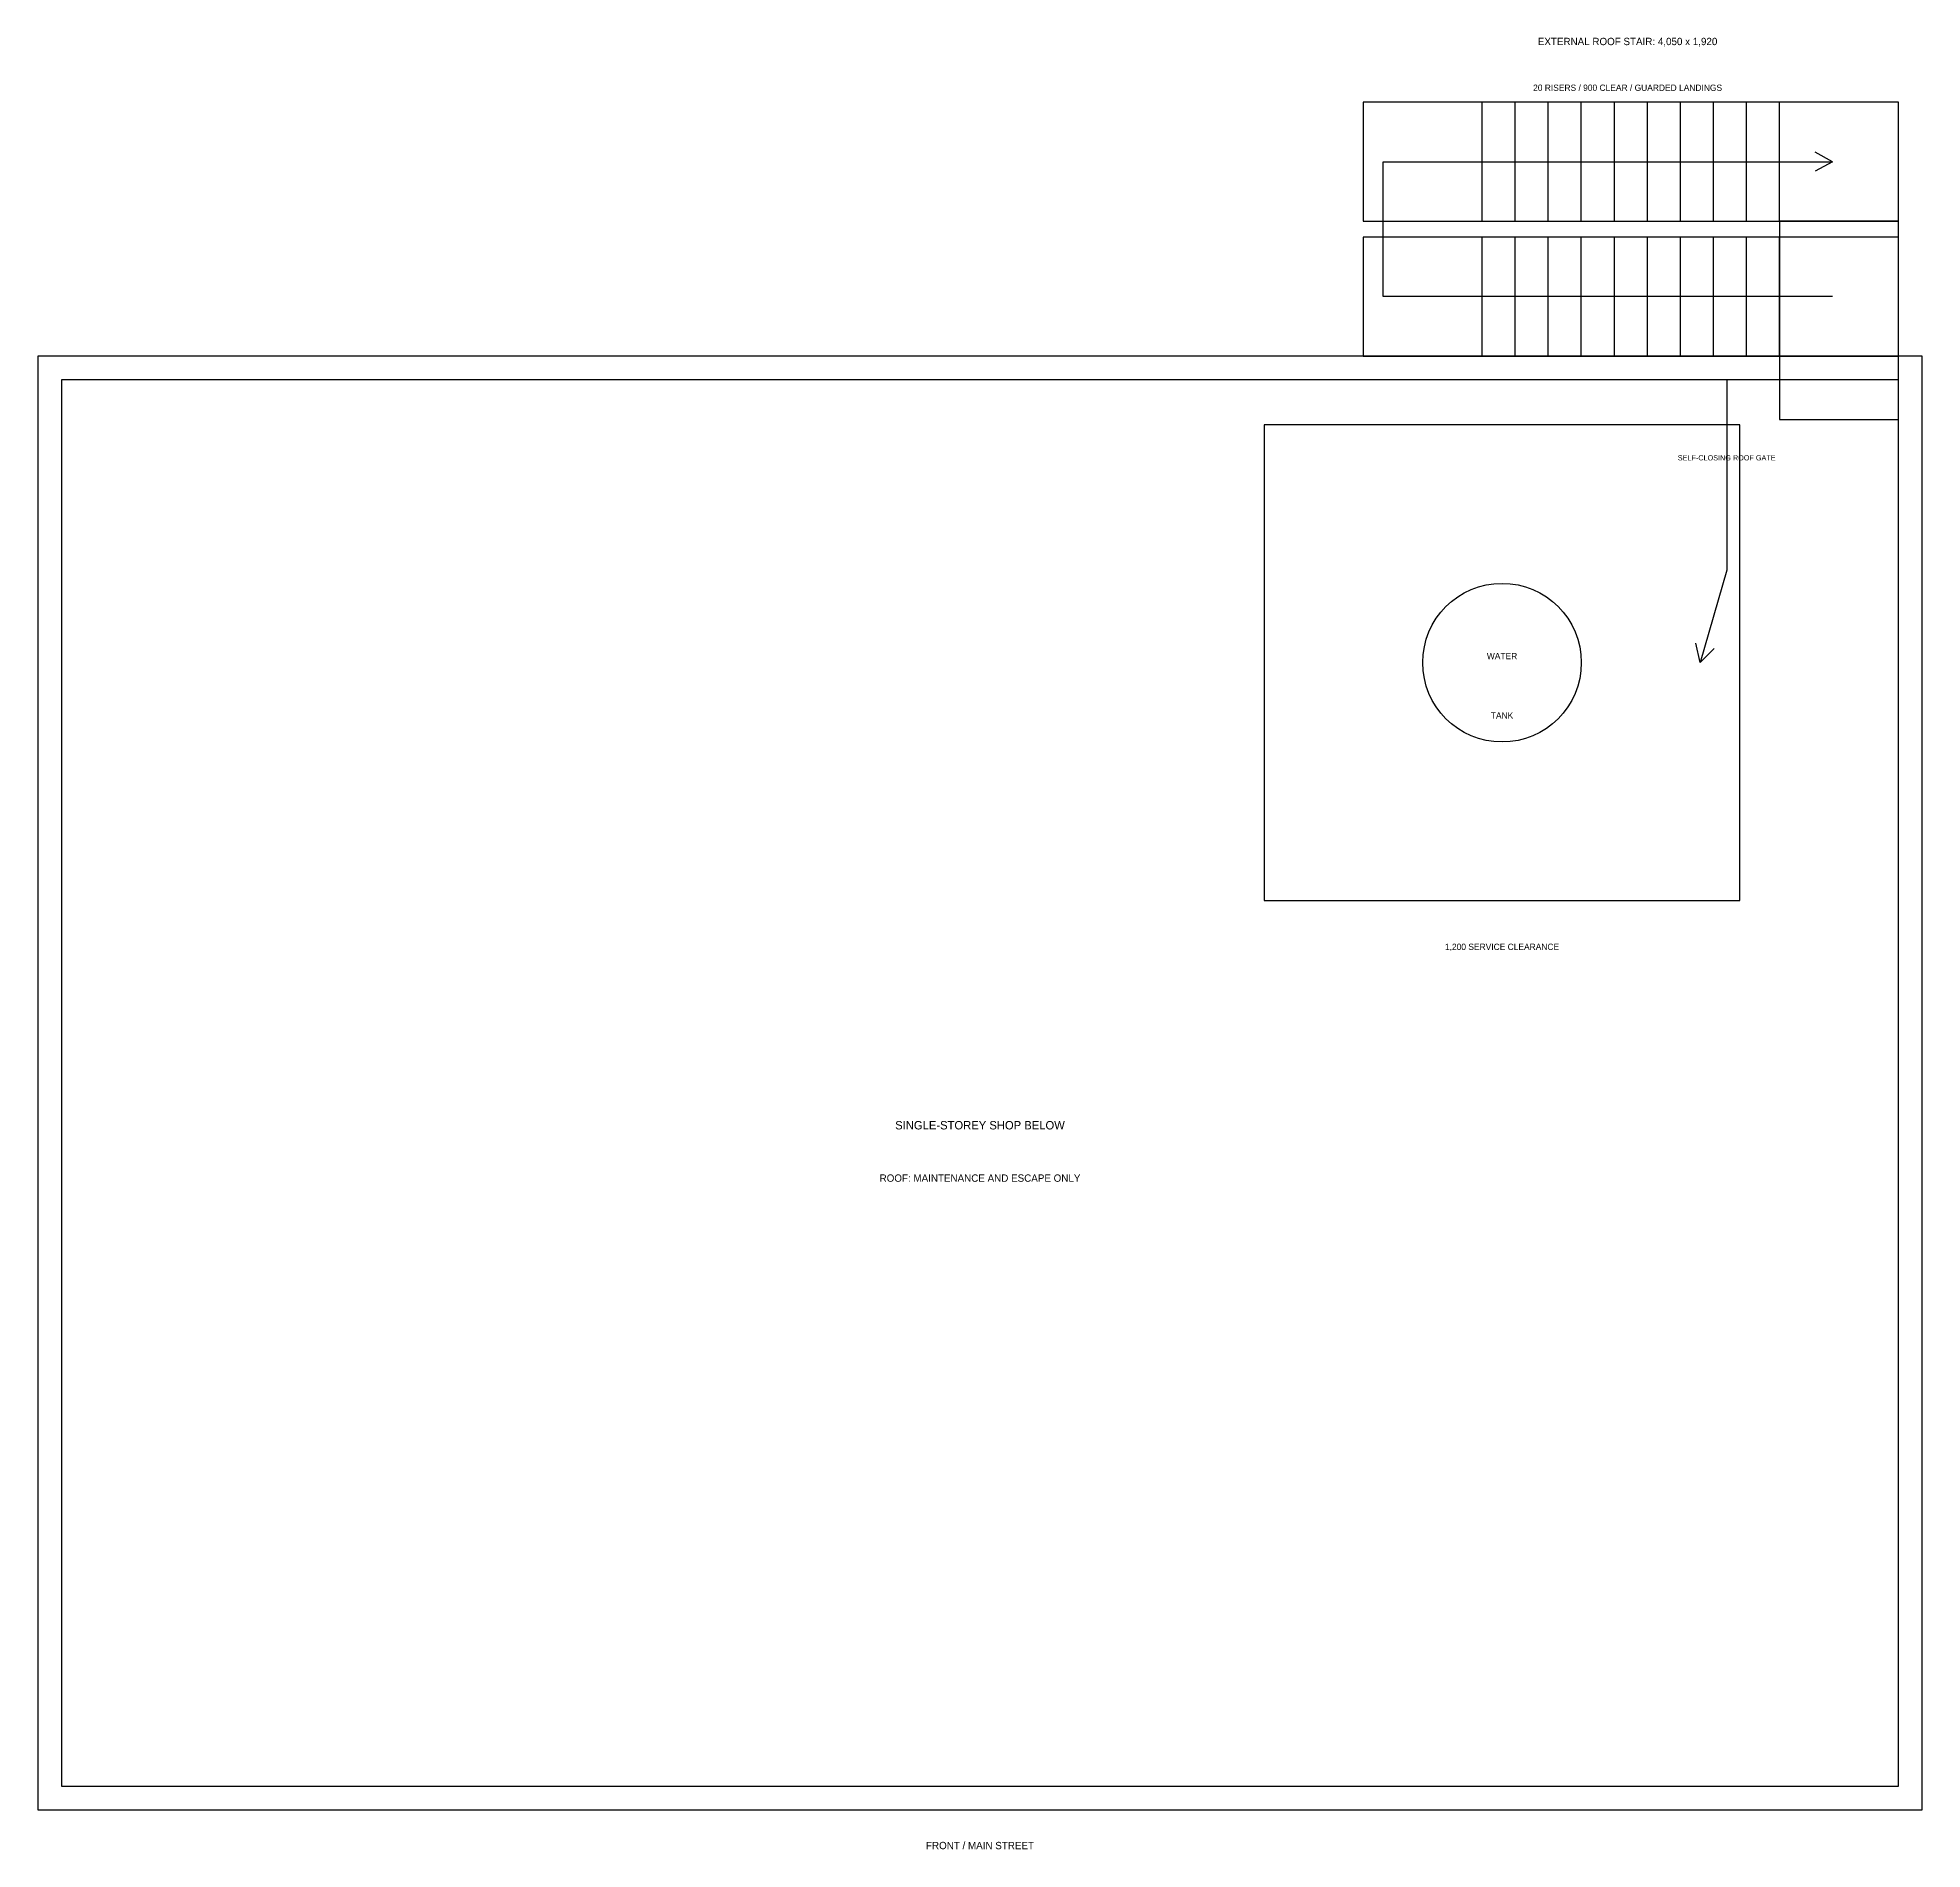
# Model space of a CAD drawing. Header units: millimetres. Extents: x -1160 to 38600, y -2519 to 23410.
# Drawn here: x 17820 to 32080, y -479 to 13229 of the extents above; entities that cross this region are included whole.
import ezdxf
from ezdxf.enums import TextEntityAlignment as Align

# ---------------------------------------------------------------- set-up
doc = ezdxf.new("R2010")
doc.units = ezdxf.units.MM
for name, color, linetype in [('COLD', 4, 'Continuous'), ('EXTERIOR', 7, 'Continuous'), ('FLOOR', 8, 'Continuous'), ('ROUTE', 1, 'Continuous'), ('STAFF', 30, 'Continuous'), ('TEXT', 7, 'Continuous')]:
    doc.layers.add(name, color=color, linetype=linetype)

msp = doc.modelspace()

# ---------------------------------------------------------------- texts
at = {"layer": 'TEXT'}
for s, height, p in [('EXTERNAL ROOF STAIR: 4,050 x 1,920', 55.562, (29850, 13200)), ('20 RISERS / 900 CLEAR / GUARDED LANDINGS', 47.625, (29850, 12850)), ('SELF-CLOSING ROOF GATE', 39.687, (30600, 10050)), ('WATER', 47.62, (28900, 8550)), ('TANK', 47.62, (28900, 8100)), ('1,200 SERVICE CLEARANCE', 47.625, (28900, 6350)), ('SINGLE-STOREY SHOP BELOW', 63.5, (24950, 5000)), ('ROOF: MAINTENANCE AND ESCAPE ONLY', 55.562, (24950, 4600)), ('FRONT / MAIN STREET', 55.562, (24950, -450))]:
    msp.add_text(s, height=height, dxfattribs=at).set_placement(p, align=Align.MIDDLE_CENTER)

# ---------------------------------------------------------------- linework, layer by layer
at = {"layer": 'COLD'}
for p, q in [((30700, 10300), (27100, 10300)), ((27100, 10300), (27100, 6700)), ((30700, 6700), (30700, 10300)), ((27100, 6700), (30700, 6700))]:
    msp.add_line(p, q, dxfattribs=at)
msp.add_circle((28900, 8500), 600, dxfattribs=at)
at = {"layer": 'EXTERIOR'}
for p, q in [((32080, 10820), (17820, 10820)), ((17820, 10820), (17820, -180)), ((32080, -180), (32080, 10820)), ((17820, -180), (32080, -180))]:
    msp.add_line(p, q, dxfattribs=at)
at = {"layer": 'FLOOR'}
for p, q in [((31900, 10640), (18000, 10640)), ((18000, 10640), (18000, 0)), ((31900, 0), (31900, 10640)), ((18000, 0), (31900, 0))]:
    msp.add_line(p, q, dxfattribs=at)
at = {"layer": 'ROUTE'}
for p, q in [((30600, 10640), (30600, 9200)), ((30600, 9200), (30400, 8500)), ((30400, 8500), (30367, 8646.3)), ((30400, 8500), (30505.3, 8606.8))]:
    msp.add_line(p, q, dxfattribs=at)
at = {"layer": 'STAFF'}
for p, q in [((31900, 12740), (27850, 12740)), ((27850, 12740), (27850, 11840)), ((28750, 11840), (28750, 12740)), ((29000, 11840), (29000, 12740)), ((29250, 11840), (29250, 12740)), ((29500, 11840), (29500, 12740)), ((29750, 11840), (29750, 12740)), ((30000, 11840), (30000, 12740)), ((30250, 11840), (30250, 12740)), ((30500, 11840), (30500, 12740)), ((30750, 11840), (30750, 12740)), ((31000, 11840), (31000, 12740)), ((31900, 11840), (31900, 12740)), ((28000, 11270), (28000, 12290)), ((28000, 12290), (31400, 12290)), ((31400, 12290), (31268.4, 12361.9)), ((31400, 12290), (31268.4, 12218.1)), ((27850, 11840), (31900, 11840)), ((31900, 11840), (31000, 11840)), ((31000, 11840), (31000, 10340)), ((31900, 10340), (31900, 11840)), ((31900, 11720), (27850, 11720)), ((27850, 11720), (27850, 10820)), ((28750, 10820), (28750, 11720)), ((29000, 10820), (29000, 11720)), ((29250, 10820), (29250, 11720)), ((29500, 10820), (29500, 11720)), ((29750, 10820), (29750, 11720)), ((30000, 10820), (30000, 11720)), ((30250, 10820), (30250, 11720)), ((30500, 10820), (30500, 11720)), ((30750, 10820), (30750, 11720)), ((31000, 10820), (31000, 11720)), ((31900, 10820), (31900, 11720)), ((31400, 11270), (28000, 11270)), ((27850, 10820), (31900, 10820)), ((31000, 10340), (31900, 10340))]:
    msp.add_line(p, q, dxfattribs=at)

msp.set_redraw_order([(e.dxf.handle, doc.entitydb.next_handle()) for e in msp.query("TEXT MTEXT ATTDEF DIMENSION ARC_DIMENSION")])  # texts and dimensions are drawn at this point

doc.saveas('drawing.dxf')
